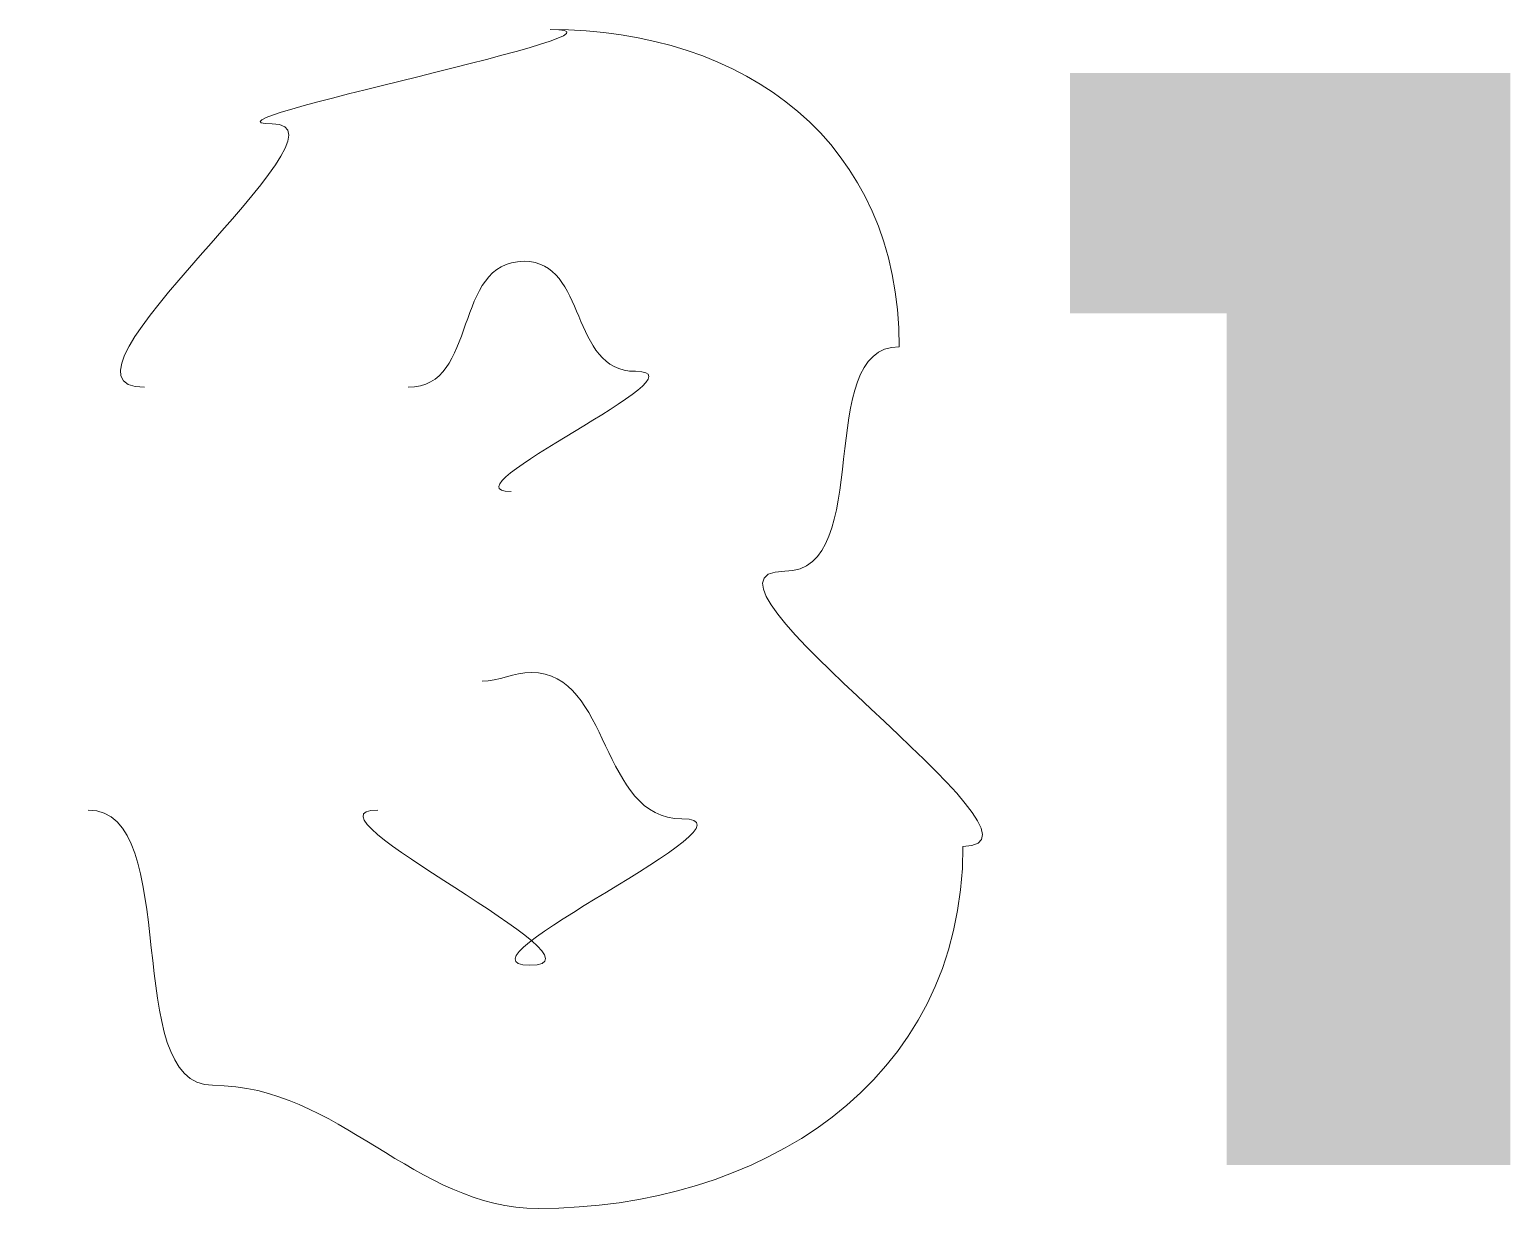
# Model space of a CAD drawing. Header units: metres. Extents: x -30.9 to 24.7, y -10.3 to 6.8.
# Drawn here: x -5.7523 to -5.569, y -6.5833 to -6.4373 of the extents above; entities that cross this region are included whole.
import ezdxf

# ---------------------------------------------------------------- set-up
doc = ezdxf.new("R2010")
doc.units = ezdxf.units.M
doc.header["$MEASUREMENT"] = 0
doc.layers.add('PDF_Working_Num_Penna__7_Num_Penna__7', color=7, linetype='Continuous', lineweight=18)

msp = doc.modelspace()

# ---------------------------------------------------------------- hatches: boundary and pattern name
at = {"layer": 'PDF_Working_Num_Penna__7_Num_Penna__7', "linetype": 'Continuous', "lineweight": 18}
msp.add_hatch(color=7, dxfattribs=at).paths.add_polyline_path([(-5.60411, -6.47249), (-5.60411, -6.57791), (-5.56897, -6.57791), (-5.56897, -6.44272), (-5.62348, -6.44272), (-5.62348, -6.47249)])

# ---------------------------------------------------------------- linework, layer by layer
at = {"layer": 'PDF_Working_Num_Penna__7_Num_Penna__7', "color": 7, "linetype": 'Continuous', "lineweight": 18}
for points in [[(-5.68784, -6.43734), (-5.67404, -6.43734), (-5.73382, -6.449), (-5.72226, -6.449)], [(-5.64463, -6.47661), (-5.64463, -6.45133), (-5.66364, -6.43734), (-5.68784, -6.43734)], [(-5.72226, -6.449), (-5.71071, -6.449), (-5.75228, -6.48163), (-5.73804, -6.48163)], [(-5.70541, -6.48163), (-5.69662, -6.48163), (-5.70003, -6.46603), (-5.69107, -6.46603)], [(-5.69107, -6.46603), (-5.68318, -6.46603), (-5.68552, -6.47965), (-5.67726, -6.47965)], [(-5.6588, -6.5044), (-5.64748, -6.5044), (-5.6554, -6.47661), (-5.64463, -6.47661)], [(-5.67726, -6.47965), (-5.66793, -6.47965), (-5.70165, -6.49454), (-5.69268, -6.49454)], [(-5.63674, -6.53846), (-5.62294, -6.53846), (-5.67362, -6.5044), (-5.6588, -6.5044)], [(-5.69627, -6.51802), (-5.69422, -6.51802), (-5.69232, -6.51694), (-5.69017, -6.51694)], [(-5.69017, -6.51694), (-5.68031, -6.51694), (-5.68174, -6.53506), (-5.67153, -6.53506)], [(-5.74503, -6.53398), (-5.7332, -6.53398), (-5.74116, -6.56805), (-5.72962, -6.56805)], [(-5.69035, -6.55317), (-5.67923, -6.55317), (-5.71994, -6.53398), (-5.70918, -6.53398)], [(-5.67153, -6.53506), (-5.66058, -6.53506), (-5.70111, -6.55317), (-5.69035, -6.55317)], [(-5.68928, -6.58329), (-5.66238, -6.58329), (-5.63674, -6.56805), (-5.63674, -6.53846)], [(-5.72962, -6.56805), (-5.71403, -6.56805), (-5.70469, -6.58329), (-5.68928, -6.58329)]]:
    msp.add_open_spline(points, degree=3, dxfattribs=at)

doc.saveas('drawing.dxf')
